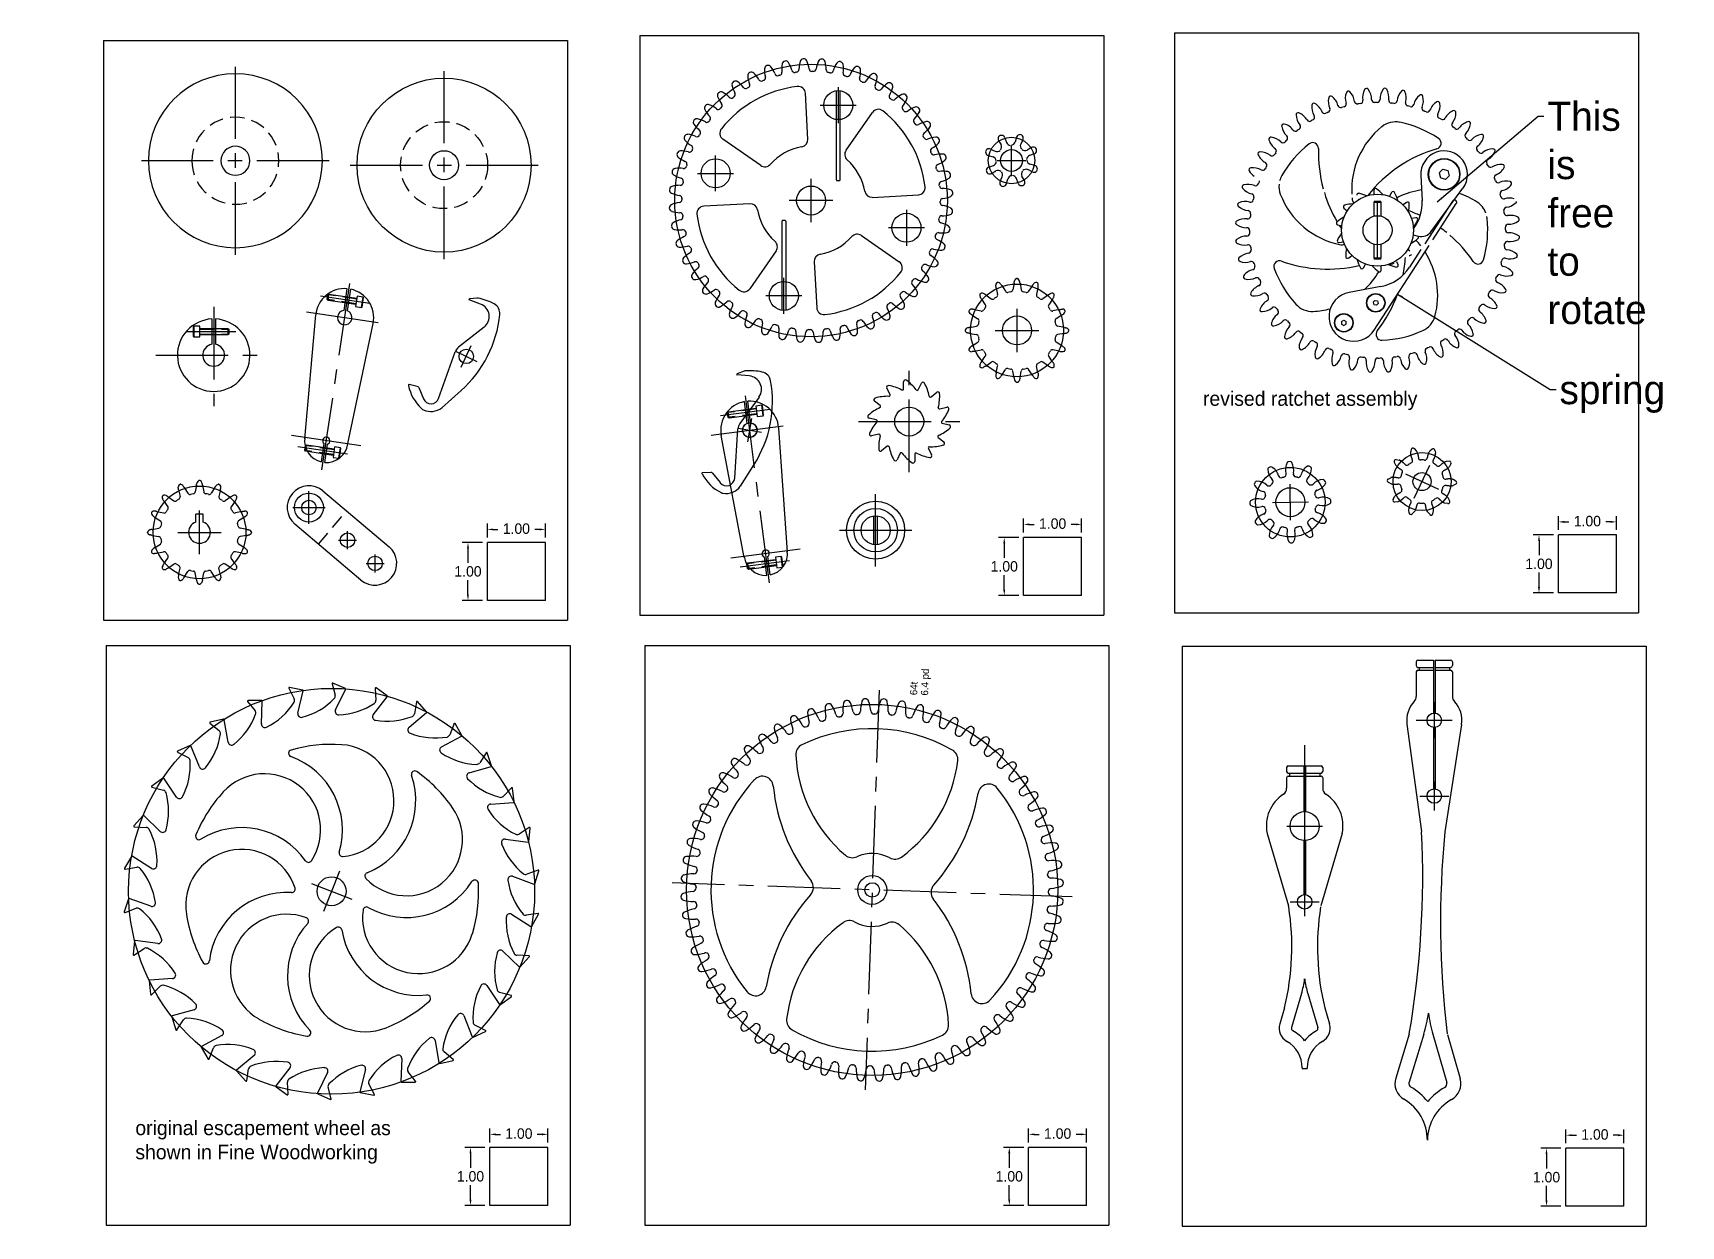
# Model space of a CAD drawing. Extents: x 60 to 170, y -32 to 30.
# Drawn here: x 116.41 to 144.83, y -14.28 to 6.3 of the extents above; entities that cross this region are included whole.
import ezdxf

# ---------------------------------------------------------------- set-up
doc = ezdxf.new("R2010")
doc.units = 0
doc.header["$MEASUREMENT"] = 0
doc.header["$PDMODE"] = 2
doc.header["$PDSIZE"] = 0.002
doc.linetypes.add('CENTER', pattern=[2, 1.25, -0.25, 0.25, -0.25])
doc.linetypes.add('HIDDEN', pattern=[0.375, 0.25, -0.125])
doc.layers.get('0').update_dxf_attribs({"linetype": 'CONTINUOUS'})
doc.layers.get('DEFPOINTS').update_dxf_attribs({"color": 159, "linetype": 'CONTINUOUS'})
for name, color, linetype in [('borders', 2, 'CONTINUOUS'), ('CABLE', 45, 'CONTINUOUS'), ('CENTER', 3, 'CENTER'), ('ESCP-TIC-SHORT', 51, 'CONTINUOUS'), ('ESCP-YOKE', 166, 'CONTINUOUS'), ('GEAR-10-MINUTE', 10, 'CONTINUOUS'), ('GEAR-12', 115, 'CONTINUOUS'), ('GEAR-16', 75, 'CONTINUOUS'), ('GEAR-16-MINUTE', 40, 'CONTINUOUS'), ('GEAR-48-RATCHET', 130, 'CONTINUOUS'), ('GEAR-64', 104, 'CONTINUOUS'), ('GEAR-8', 140, 'CONTINUOUS'), ('GEAR-ESCAPE-TIC', 63, 'CONTINUOUS'), ('GEAR-PULLEY', 104, 'CONTINUOUS'), ('HAND-HOUR', 211, 'CONTINUOUS'), ('HIDDEN', 1, 'HIDDEN'), ('PENDULUM', 122, 'CONTINUOUS'), ('TEXT', 7, 'CONTINUOUS')]:
    doc.layers.add(name, color=color, linetype=linetype)
doc.styles.add('ARCHITEC', font='ARCHITEC.SHX')
doc.dimstyles.new('DIM-2PLC', dxfattribs={"dimtxt": 0.5, "dimasz": 0.1, "dimexe": 0.1, "dimexo": 0.085, "dimgap": 0.06, "dimtad": 0, "dimtih": 1, "dimtoh": 1, "dimdec": 3, "dimzin": 4, "dimdsep": 46, "dimtxsty": 'ARCHITEC', "dimcen": -0.12, "dimclrd": 256, "dimclre": 256, "dimclrt": 256, "dimadec": 0, "dimazin": 0, "dimtfac": 1, "dimtdec": 3, "dimtofl": 0, "dimtmove": 0, "dimatfit": 3, "dimfxl": 0, "dimtvp": 0.07, "dimtolj": 1, "dimtzin": 4, "dimarcsym": 0})
doc.dimstyles.new('DIMORIG-2PLC', dxfattribs={"dimtxt": 0.18, "dimasz": 0.1, "dimexe": 0.1, "dimexo": 0.085, "dimgap": 0.06, "dimtad": 0, "dimtih": 1, "dimtoh": 1, "dimzin": 4, "dimdsep": 46, "dimtxsty": 'ARCHITEC', "dimcen": -0.12, "dimclrd": 256, "dimclre": 256, "dimclrt": 256, "dimadec": 0, "dimazin": 0, "dimtfac": 1, "dimtdec": 1, "dimtofl": 0, "dimtmove": 0, "dimatfit": 3, "dimfxl": 0, "dimtvp": 0.07, "dimtolj": 1, "dimtzin": 4, "dimarcsym": 0})

msp = doc.modelspace()

# ---------------------------------------------------------------- texts
at = {"layer": 'CABLE', "insert": (118.1787, -12.4591), "char_height": 0.25, "width": 5.17258, "attachment_point": 1, "style": 'ARCHITEC'}
msp.add_mtext('{\\Farchitec.shx;original escapement wheel as shown in Fine Woodworking}', dxfattribs=at)
at = {"layer": 'TEXT', "attachment_point": 1, "style": 'ARCHITEC'}
for s, insert, char_height, width in [('\\A1;This is free to rotate', (142.5254, 5.1141), 0.5, 0.297651), ('{\\Farchitec.shx;revised ratchet assembly}', (136.5862, 0.1209), 0.25, 10.282)]:
    msp.add_mtext(s, dxfattribs=dict(at, insert=insert, char_height=char_height, width=width))
at = {"layer": 'TEXT', "insert": (142.7334, 0.3991), "char_height": 0.5, "attachment_point": 1, "style": 'ARCHITEC'}
msp.add_mtext('\\A1;spring', dxfattribs=at)

# ---------------------------------------------------------------- blocks, each defined once
blk = doc.blocks.new('HAND-HOUR')
for p, q in [((-0.127, 0.649), (-1.375, 0.278)), ((-3.136, 0.347), (-3.411, 0.429)), ((0.833, 0.312), (0.653, 0.312)), ((1.008, 0.312), (0.943, 0.312)), ((-4.182, 0.042), (-4.182, -0.042)), ((-4.17, 0.042), (-4.182, 0.042)), ((-2.89, 0.054), (-3.471, 0.228)), ((-0.25, 0.015), (-1.181, 0.015)), ((-0.25, 0), (-1.181, 0)), ((1.038, 0.015), (0.25, 0.015)), ((1.398, 0), (0.25, 0)), ((0.863, 0.282), (0.863, -0.282)), ((0.913, 0.262), (0.863, 0.262)), ((0.913, 0.282), (0.913, -0.282)), ((1.038, 0.282), (1.038, -0.282)), ((-4.17, -0.042), (-4.182, -0.042)), ((-2.89, -0.054), (-3.471, -0.228)), ((-0.127, -0.649), (-1.375, -0.278)), ((-0.25, -0.015), (-1.181, -0.015)), ((1.038, -0.015), (0.25, -0.015)), ((0.913, -0.262), (0.863, -0.262)), ((-3.136, -0.347), (-3.411, -0.429)), ((0.833, -0.312), (0.653, -0.312)), ((1.008, -0.312), (0.943, -0.312))]:
    blk.add_line(p, q)
for centre, radius in [((-1.306, 0), 0.125), ((0, 0), 0.25)]:
    blk.add_circle(centre, radius)
for centre, radius, start, end in [((0, 0), 0.661, 33.7822, 101.0556), ((-4.17, 0.567), 0.525, 270, 330.3434), ((-3.486, 0.177), 0.263, 73.3527, 150.3434), ((-2.083, 4.695), 4.474, 256.3835, 278.8948), ((0.653, 0.437), 0.125, 213.7822, 270), ((0.833, 0.282), 0.03, 0, 90), ((0.943, 0.282), 0.03, 90, 180), ((1.008, 0.282), 0.03, 0, 90), ((-4.17, 0.567), 0.735, 309.5177, 330.3434), ((-4.17, -0.567), 0.735, 29.6566, 50.4823), ((-3.486, 0.177), 0.0525, 73.3527, 150.3434), ((-2.429, 1.597), 1.61, 253.3527, 262.61), ((-2.429, -1.597), 1.61, 97.39, 106.6473), ((-1.41, 0.398), 0.125, 278.8948, 286.5261), ((-4.17, -0.567), 0.525, 29.6566, 90), ((-3.486, -0.177), 0.0525, 209.6566, 286.6473), ((-2.083, -4.695), 4.474, 81.1052, 103.6165), ((0.833, -0.282), 0.03, 270, 0), ((0.943, -0.282), 0.03, 180, 270), ((1.008, -0.282), 0.03, 270, 0), ((-3.486, -0.177), 0.263, 209.6566, 286.6473), ((0, 0), 0.661, 258.9444, 326.2178), ((0.653, -0.437), 0.125, 90, 146.2178)]:
    blk.add_arc(centre, radius, start, end)
at = {"layer": 'CENTER', "linetype": 'CENTER'}
for p, q in [((0, 0.31), (0, -0.31)), ((-1.056, 0), (-1.556, 0)), ((-1.306, 0.25), (-1.306, -0.25)), ((-1.056, 0), (-1.181, 0)), ((0.31, 0), (-0.31, 0))]:
    blk.add_line(p, q, dxfattribs=at)
blk = doc.blocks.new('PENDULUM-PIVOT-F')
for p, q in [((-0.03, -0.248), (-0.03, 0.248)), ((0.03, -0.248), (0.03, 0.248))]:
    blk.add_line(p, q)
for radius in [0.5, 0.375, 0.25]:
    blk.add_circle((0, 0), radius)
at = {"layer": 'CENTER', "linetype": 'CENTER'}
for p, q in [((0, -0.625), (0, 0.625)), ((-0.625, 0), (0.625, 0))]:
    blk.add_line(p, q, dxfattribs=at)
blk = doc.blocks.new('*U40')
blk.add_line((0.4851, 0.056), (0.4851, -0.056))
for points in [[(-0.10285, 0.0915), (-0.112, 0.08235), (-0.112, -0.08235), (-0.10285, -0.0915), (0, -0.0915), (0, 0.0915), (-0.10285, 0.0915), (-0.10285, -0.0915)], [(0, 0.056), (0.4851, 0.056), (0.5, 0.0411), (0.5, -0.0411), (0.4851, -0.056), (0, -0.056)]]:
    blk.add_lwpolyline(points)
at = {"layer": 'CENTER'}
blk.add_line((-0.237, 0), (0.625, 0), dxfattribs=at)
at = {"layer": 'HIDDEN'}
for p, q in [((0, 0.0411), (0.4851, 0.0411)), ((0, -0.0411), (0.4851, -0.0411))]:
    blk.add_line(p, q, dxfattribs=at)
blk = doc.blocks.new('CLAMP')
for p, q in [((-0.03, 0.624), (-0.03, 0.188)), ((0.03, 0.624), (0.03, 0.188))]:
    blk.add_line(p, q)
for radius, start, end in [(0.625, 92.7513, 87.2487), (0.19, 99.0847, 80.9153)]:
    blk.add_arc((0, 0), radius, start, end)
at = {"layer": 'CENTER'}
for p, q in [((0, 0.833), (0, -0.881)), ((-0.998, 0), (0.868, 0))]:
    blk.add_line(p, q, dxfattribs=at)
blk.add_blockref('*U40', (-0.241, 0.406))
blk = doc.blocks.new('TOOTH-16-10DP')
for p, q in [((-0.045, 0.846), (-0.042, 0.856)), ((-0.042, 0.856), (-0.04, 0.863)), ((-0.001, 0.895), (0.001, 0.895)), ((0.045, 0.846), (0.042, 0.856)), ((-0.052, 0.816), (-0.073, 0.7)), ((-0.052, 0.816), (-0.051, 0.822)), ((-0.051, 0.822), (-0.049, 0.829)), ((-0.049, 0.829), (-0.047, 0.837)), ((-0.047, 0.837), (-0.045, 0.846)), ((0.047, 0.837), (0.045, 0.846)), ((0.049, 0.829), (0.047, 0.837)), ((0.051, 0.822), (0.049, 0.829)), ((0.052, 0.816), (0.051, 0.822)), ((0.052, 0.816), (0.073, 0.7))]:
    blk.add_line(p, q)
for centre, radius, start, end in [((0.016, 0.84), 0.06, 123.4836, 157.2747), ((-0.001, 0.865), 0.03, 90, 123.4836), ((0.001, 0.865), 0.03, 56.5164, 90), ((-0.016, 0.84), 0.06, 15.5911, 56.5164), ((-0.112, 0.706), 0.04, 279.024, 351.1822), ((0.112, 0.706), 0.04, 188.8178, 260.976), ((0, 0), 0.675, 76.724, 80.976)]:
    blk.add_arc(centre, radius, start, end)
blk = doc.blocks.new('GEAR-16-MINUTE')
for p, q in [((-0.062, 0.177), (-0.062, 0.313)), ((0.062, 0.313), (-0.062, 0.313)), ((0.062, 0.177), (0.062, 0.313))]:
    blk.add_line(p, q)
blk.add_arc((0, 0), 0.188, 109.1881, 70.8119)
at = {"layer": 'CENTER', "linetype": 'CENTER'}
for p, q in [((0, -0.375), (0, 0.375)), ((0, 0.065), (0, 0.31)), ((-0.375, 0), (0.375, 0))]:
    blk.add_line(p, q, dxfattribs=at)
at = {"layer": 'DEFPOINTS', "color": 222}
blk.add_circle((0, 0), 0.8, dxfattribs=at)
for rotation in [22.5, 337.4999999999997, 45.00000000000009, 315.0000000000001, 67.50000000000009, 292.5000000000003, 90.00000000000007, 270, 112.5000000000004, 247.5, 134.9999999999999, 157.4999999999997, 202.5000000000001, 225.0000000000001, 180]:
    blk.add_blockref('TOOTH-16-10DP', (0, 0), dxfattribs=dict(rotation=rotation))
blk.add_blockref('TOOTH-16-10DP', (0, 0))
blk = doc.blocks.new('TOOTH-10-10DP')
for p, q in [((-0.026, 0.585), (-0.051, 0.537)), ((0.026, 0.585), (0.051, 0.537)), ((-0.061, 0.494), (-0.061, 0.491)), ((-0.061, 0.491), (-0.061, 0.488)), ((-0.061, 0.488), (-0.061, 0.486)), ((-0.061, 0.486), (-0.061, 0.483)), ((-0.061, 0.483), (-0.061, 0.48)), ((-0.061, 0.48), (-0.061, 0.476)), ((-0.061, 0.476), (-0.061, 0.473)), ((-0.061, 0.473), (-0.061, 0.469)), ((-0.061, 0.469), (-0.061, 0.466)), ((-0.061, 0.466), (-0.06, 0.462)), ((-0.06, 0.462), (-0.06, 0.458)), ((-0.06, 0.458), (-0.06, 0.454)), ((-0.06, 0.454), (-0.06, 0.45)), ((-0.06, 0.45), (-0.059, 0.446)), ((-0.057, 0.522), (-0.059, 0.513)), ((-0.059, 0.446), (-0.059, 0.442)), ((-0.059, 0.442), (-0.058, 0.442)), ((-0.058, 0.442), (-0.058, 0.437)), ((-0.058, 0.437), (-0.057, 0.433)), ((-0.057, 0.433), (-0.057, 0.429)), ((-0.057, 0.429), (-0.056, 0.425)), ((-0.056, 0.425), (-0.056, 0.42)), ((-0.056, 0.42), (-0.055, 0.416)), ((-0.055, 0.416), (-0.054, 0.412)), ((0.055, 0.416), (0.054, 0.412)), ((0.056, 0.42), (0.055, 0.416)), ((0.057, 0.429), (0.056, 0.425)), ((0.056, 0.425), (0.056, 0.42)), ((0.057, 0.522), (0.059, 0.513)), ((0.058, 0.437), (0.057, 0.433)), ((0.057, 0.433), (0.057, 0.429)), ((0.059, 0.442), (0.058, 0.442)), ((0.058, 0.442), (0.058, 0.437)), ((0.06, 0.45), (0.059, 0.446)), ((0.059, 0.446), (0.059, 0.442)), ((0.061, 0.466), (0.06, 0.462)), ((0.06, 0.462), (0.06, 0.458)), ((0.06, 0.458), (0.06, 0.454)), ((0.06, 0.454), (0.06, 0.45)), ((0.061, 0.494), (0.061, 0.491)), ((0.061, 0.491), (0.061, 0.488)), ((0.061, 0.488), (0.061, 0.486)), ((0.061, 0.486), (0.061, 0.483)), ((0.061, 0.483), (0.061, 0.48)), ((0.061, 0.48), (0.061, 0.476)), ((0.061, 0.476), (0.061, 0.473)), ((0.061, 0.473), (0.061, 0.469)), ((0.061, 0.469), (0.061, 0.466))]:
    blk.add_line(p, q)
for centre, radius, start, end in [((0, 0.57), 0.03, 89.8891, 153.6474), ((0, 0.57), 0.03, 26.3526, 90.1109), ((-0.094, 0.403), 0.04, 283.0838, 11.9071), ((0.029, 0.494), 0.09, 167.6933, 179.7102), ((0.002, 0.509), 0.06, 152.3104, 167.6933), ((-0.002, 0.509), 0.06, 12.3067, 27.6896), ((0.094, 0.403), 0.04, 168.0929, 256.9162), ((-0.029, 0.494), 0.09, 0.2898, 12.3067), ((0, 0), 0.374, 67.0838, 76.9162)]:
    blk.add_arc(centre, radius, start, end)
blk = doc.blocks.new('GEAR-10')
blk.add_circle((0, 0), 0.156)
at = {"layer": 'CENTER', "linetype": 'CENTER'}
for p, q in [((0.068, 0.305), (-0.068, -0.305)), ((-0.305, 0.068), (0.305, -0.068))]:
    blk.add_line(p, q, dxfattribs=at)
at = {"layer": 'DEFPOINTS', "color": 144}
blk.add_circle((0, 0), 0.5, dxfattribs=at)
for rotation in [10.80000000000033, 334.8000000000004, 46.80000000000035, 298.8000000000004, 82.80000000000031, 262.8000000000004, 118.8000000000004, 154.8000000000004, 226.8000000000004, 190.8000000000003]:
    blk.add_blockref('TOOTH-10-10DP', (0, 0), dxfattribs=dict(rotation=rotation))
blk = doc.blocks.new('TOOTH-64-10DP')
at = {"color": 0, "linetype": 'ByBlock'}
for centre, radius, start, end in [((0.819, 3), 0.732, 159.5425, 173.1207), ((0.189, 3.234), 0.06, 86.648, 159.5425), ((0, 0), 3.3, 86.6398, 86.648), ((0.19, 3.234), 0.06, 13.7454, 86.6398), ((-0.463, 3.075), 0.732, 0.1671, 13.7454)]:
    blk.add_arc(centre, radius, start, end, dxfattribs=at)
for centre, radius, start, end in [((0.329, 3.077), 0.06, 180.1671, 263.8945), ((0, 0), 3.035, 83.7683, 83.8945), ((0.336, 3.076), 0.06, 263.7683, 347.4957)]:
    blk.add_arc(centre, radius, start, end)
blk = doc.blocks.new('GEAR-64')
for radius in [0.25, 0.125]:
    blk.add_circle((0, 0), radius)
for centre, radius, start, end in [((0, 0), 2.781, 48.8408, 131.1592), ((-1.707, 1.953), 0.187, 131.1592, 262.3152), ((1.707, 1.953), 0.187, 277.6848, 48.8408), ((-2.158, -1.388), 3.184, 50.1935, 82.3152), ((2.158, -1.388), 3.184, 97.6848, 129.8065), ((0, 0), 2.781, 152.1592, 207.8408), ((-2.294, 1.211), 0.187, 85.1515, 152.1592), ((-2.482, -1.01), 2.416, 38.1781, 85.1515), ((2.482, -1.01), 2.416, 94.8485, 141.8219), ((2.294, 1.211), 0.187, 27.8408, 94.8485), ((0, 0), 2.781, 332.1592, 27.8408), ((0, 1.202), 0.187, 230.1935, 309.8065), ((-0.73, 0.368), 0.187, 333.2341, 38.1781), ((0.73, 0.368), 0.187, 141.8219, 206.7659), ((0, 0), 0.63, 153.2341, 206.7659), ((0, 0), 0.63, 333.2341, 26.7659), ((-0.73, -0.368), 0.187, 321.8219, 26.7659), ((0.73, -0.368), 0.187, 153.2341, 218.1781), ((-2.482, 1.01), 2.416, 274.8485, 321.8219), ((2.482, 1.01), 2.416, 218.1781, 265.1515), ((-2.158, 1.388), 3.184, 277.6848, 309.8065), ((0, -1.202), 0.187, 50.1935, 129.8065), ((2.158, 1.388), 3.184, 230.1935, 262.3152), ((-2.294, -1.211), 0.187, 207.8408, 274.8485), ((2.294, -1.211), 0.187, 265.1515, 332.1592), ((-1.707, -1.953), 0.187, 97.6848, 228.8408), ((1.707, -1.953), 0.187, 311.1592, 82.3152), ((0, 0), 2.781, 228.8408, 311.1592)]:
    blk.add_arc(centre, radius, start, end)
at = {"layer": 'CENTER', "linetype": 'CENTER'}
for p, q in [((0, -3.45), (0, 3.45)), ((3.45, 0), (-3.45, 0))]:
    blk.add_line(p, q, dxfattribs=at)
at = {"layer": 'DEFPOINTS', "color": 213}
blk.add_circle((0, 0), 3.2, dxfattribs=at)
for rotation in [24.32750455761744, 18.70250455761754, 13.07750455761752, 7.452504557617122, 1.827504557617446, 356.2025045576174, 350.5775045576174, 344.9525045576174, 35.57750455761744, 29.95250455761729, 339.3275045576172, 333.7025045576173, 41.20250455761745, 328.0775045576173, 52.45250455761743, 46.82750455761736, 322.4525045576175, 316.8275045576173, 58.07750455761752, 311.2025045576174, 63.7025045576176, 305.5775045576173, 69.32750455761736, 299.9525045576174, 74.95250455761752, 294.3275045576174, 80.57750455761737, 288.7025045576174, 86.20250455761744, 283.0775045576174, 91.82750455761742, 277.4525045576175, 271.8275045576174, 97.45250455761749, 103.0775045576174, 266.2025045576175, 108.7025045576175, 260.5775045576174, 114.3275045576175, 254.9525045576175, 119.9525045576175, 243.7025045576175, 249.3275045576175, 125.5775045576176, 131.2025045576175, 238.0775045576175, 136.8275045576175, 232.4525045576176, 142.4525045576178, 226.8275045576176, 148.0775045576175, 153.7025045576175, 215.5775045576177, 221.2025045576175, 159.3275045576175, 164.9525045576175, 204.3275045576176, 209.9525045576176, 170.5775045576175, 176.2025045576176, 181.8275045576176, 187.4525045576173, 193.0775045576175, 198.7025045576176]:
    blk.add_blockref('TOOTH-64-10DP', (0, 0), dxfattribs=dict(rotation=rotation))
at = {"layer": 'TEXT', "color": 213, "style": 'ARCHITEC'}
for s, p in [('64t', (3.382, -0.658)), ('6.4 pd', (3.382, -0.846))]:
    blk.add_text(s, height=0.125, dxfattribs=at).set_placement(p)
blk = doc.blocks.new('ESCAPE-LEVER-MAIN')
for p, q in [((0.934, 0.303), (0.491, 0.341)), ((0.855, 0.151), (0.074, -0.191)), ((-0.579, -0.121), (-0.024, -0.204)), ((0.953, -0.229), (1.039, -0.034)), ((0.957, -0.258), (1.029, -0.384)), ((-0.859, -0.555), (-0.76, -0.641)), ((-0.825, -0.437), (-0.745, -0.629))]:
    blk.add_line(p, q)
blk.add_circle((0, 0), 0.125)
for centre, radius, start, end in [((0.317, -1.683), 2.031, 85.0837, 127.6075), ((0.889, 0.002), 0.303, 17.8697, 81.4885), ((0.911, 0.023), 0.14, 336.2005, 113.6647), ((0.448, 0.045), 0.736, 324.4833, 1.178), ((1.059, 0.057), 0.125, 1.178, 17.8697), ((-0.808, -0.222), 0.187, 127.6075, 195.3539), ((0, 0), 1.025, 195.3539, 211.8492), ((-0.613, -0.349), 0.23, 81.5808, 202.6253), ((0, 0), 0.205, 263.4028, 291.2918), ((0.992, -0.239), 0.04, 166.4736, 209.7978), ((-0.82, -0.509), 0.06, 211.8492, 229.0774), ((1.038, -0.379), 0.01, 209.7978, 339.9191), ((-0.754, -0.632), 0.01, 234.7008, 18.0441)]:
    blk.add_arc(centre, radius, start, end)
at = {"layer": 'CENTER', "linetype": 'CENTER'}
for p, q in [((0.194, 0.063), (-0.194, -0.063)), ((0.063, -0.194), (-0.063, 0.194))]:
    blk.add_line(p, q, dxfattribs=at)
blk = doc.blocks.new('*U42')
blk.add_line((0.4851, 0.056), (0.4851, -0.056))
for points in [[(-0.10285, 0.0915), (-0.112, 0.08235), (-0.112, -0.08235), (-0.10285, -0.0915), (0, -0.0915), (0, 0.0915), (-0.10285, 0.0915), (-0.10285, -0.0915)], [(0, 0.056), (0.4851, 0.056), (0.5, 0.0411), (0.5, -0.0411), (0.4851, -0.056), (0, -0.056)]]:
    blk.add_lwpolyline(points)
at = {"layer": 'CENTER'}
blk.add_line((-0.237, 0), (0.625, 0), dxfattribs=at)
at = {"layer": 'HIDDEN'}
for p, q in [((0, 0.0411), (0.4851, 0.0411)), ((0, -0.0411), (0.4851, -0.0411))]:
    blk.add_line(p, q, dxfattribs=at)
blk = doc.blocks.new('CRUTCH-SHORT')
for p, q in [((-0.03, 0.121), (-0.03, 0.499)), ((0.03, 0.121), (0.03, 0.499)), ((-0.374, -2.169), (-0.499, -0.029)), ((0.374, -2.169), (0.499, -0.029)), ((-0.03, -2.521), (-0.03, -2.202)), ((0.03, -2.521), (0.03, -2.202))]:
    blk.add_line(p, q)
for centre, radius, start, end in [((0, 0), 0.5, 93.4398, 183.3367), ((0, 0), 0.5, 356.6633, 86.5602), ((0, 0), 0.125, 103.8865, 76.1135), ((0, -2.148), 0.375, 180, 265.4114), ((0, -2.148), 0.0625, 298.6854, 241.3146), ((0, -2.148), 0.375, 274.5886, 360)]:
    blk.add_arc(centre, radius, start, end)
at = {"layer": 'CENTER', "linetype": 'CENTER'}
for p, q in [((0, -2.654), (0, 0.679)), ((-0.668, 0), (0.77, 0)), ((0.602, -2.148), (-0.607, -2.148))]:
    blk.add_line(p, q, dxfattribs=at)
at = {"rotation": 180.0000000000005}
for p in [(0.157, 0.306), (0.157, -2.324)]:
    blk.add_blockref('*U42', p, dxfattribs=at)
blk = doc.blocks.new('ASSY-ESCP-CRUTCH-SHORT')
at = {"rotation": 235.209219186943}
blk.add_blockref('ESCAPE-LEVER-MAIN', (0, 0), dxfattribs=at)
blk.add_blockref('CRUTCH-SHORT', (0, 0))
blk = doc.blocks.new('TOOTH-ESCAPE')
for p, q in [((2.063, -2.352), (2.175, -2.73)), ((2.414, -2.644), (2.24, -2.533)), ((2.188, -2.737), (2.411, -2.662))]:
    blk.add_line(p, q)
for centre, radius, start, end in [((3.409, -2.52), 1.198, 147.0422, 178.1226), ((2.006, -2.37), 0.06, 16.4804, 135.0422), ((2.272, -2.482), 0.06, 178.1226, 237.4804), ((2.185, -2.727), 0.01, 196.4804, 288.4804), ((2.408, -2.652), 0.01, 288.4804, 57.4804)]:
    blk.add_arc(centre, radius, start, end)
blk = doc.blocks.new('GEAR-ESCAPE')
blk.add_circle((0, 0), 0.25)
for centre, radius, start, end in [((0, 0), 2.535, 102.8571, 122.7873), ((-0.349, 1.528), 0.967, 291.9218, 102.8571), ((-0.349, 1.528), 1.342, 308.8376, 35.6206), ((0.791, 2.345), 0.06, 71.3588, 215.6206), ((0, 0), 2.535, 51.4286, 71.3588), ((-1.34, 2.08), 0.06, 122.7873, 267.0492), ((-1.412, 0.68), 1.342, 0.2661, 87.0492), ((0.977, 1.226), 0.967, 240.4933, 51.4286), ((-1.412, 0.68), 0.967, 343.3504, 154.2857), ((0, 0), 2.535, 154.2857, 174.2159), ((0.977, 1.226), 1.342, 257.409, 344.1921), ((2.326, 0.844), 0.06, 19.9302, 164.1921), ((0, 0), 2.535, 0, 19.9302), ((-1.412, -0.68), 1.342, 51.6947, 138.4778), ((-0.01, 0.687), 0.06, 180.2661, 291.9218), ((-1.412, -0.68), 0.967, 34.779, 205.7143), ((-0.543, 0.42), 0.06, 231.6947, 343.3504), ((0.531, 0.436), 0.06, 128.8376, 240.4933), ((-2.462, 0.249), 0.06, 174.2159, 318.4778), ((-0.349, -1.528), 1.342, 103.1233, 189.9064), ((-0.667, -0.163), 0.06, 283.1233, 34.779), ((1.568, 0), 0.967, 189.0647, 360), ((0.672, -0.143), 0.06, 77.409, 189.0647), ((-0.349, -1.528), 0.967, 86.2076, 257.1429), ((-0.289, -0.623), 0.06, 334.5519, 86.2076), ((0.307, -0.614), 0.06, 25.9804, 137.6361), ((0.977, -1.226), 1.342, 154.5519, 241.3349), ((0.977, -1.226), 0.967, 137.6361, 308.5714), ((1.568, 0), 1.342, 205.9804, 292.7635), ((0, 0), 2.535, 205.7143, 225.6445), ((0, 0), 2.535, 308.5714, 328.5016), ((2.11, -1.293), 0.06, 328.5016, 112.7635), ((-1.73, -1.769), 0.06, 225.6445, 9.9064), ((0, 0), 2.535, 257.1429, 277.073), ((0.305, -2.456), 0.06, 277.073, 61.3349)]:
    blk.add_arc(centre, radius, start, end)
at = {"layer": 'CENTER', "linetype": 'CENTER'}
for p, q in [((0.135, -0.35), (-0.135, 0.35)), ((0.35, 0.135), (-0.35, -0.135))]:
    blk.add_line(p, q, dxfattribs=at)
at = {"layer": 'DEFPOINTS', "color": 21}
blk.add_circle((0, 0), 3.5, dxfattribs=at)
for rotation in [156.0000000000013, 144, 132, 120, 168, 108, 180, 95.99999999999999, 192, 84.00000000000003, 71.99999999999999, 203.9999999999987, 59.99999999999994, 216, 227.9999999999999, 47.99999999999999, 36.00000000000003, 239.9999999999999, 23.99999999999863, 251.9999999999999, 12.00000000000004, 264, 275.9999999999999, 348.0000000000001, 288, 336.0000000000014, 300.0000000000001, 312, 324.0000000000001]:
    blk.add_blockref('TOOTH-ESCAPE', (0, 0), dxfattribs=dict(rotation=rotation))
blk.add_blockref('TOOTH-ESCAPE', (0, 0))
blk = doc.blocks.new('ESCP-YOKE')
for p, q in [((0, 0.375), (1.492, 0.375)), ((1.492, -0.375), (0, -0.375))]:
    blk.add_line(p, q)
for centre, radius in [((0, 0), 0.25), ((0, 0), 0.125), ((0.872, 0), 0.125), ((1.492, 0), 0.125)]:
    blk.add_circle(centre, radius)
for centre, start, end in [((0, 0), 90, 270), ((1.492, 0), 270, 90)]:
    blk.add_arc(centre, 0.375, start, end)
at = {"layer": 'CENTER', "linetype": 'CENTER'}
for p, q in [((-0.214, -0.181), (0.214, 0.181)), ((0.181, -0.214), (-0.181, 0.214)), ((0.754, -0.1), (0.991, 0.1)), ((0.972, -0.118), (0.772, 0.118)), ((1.374, -0.1), (1.611, 0.1)), ((1.592, -0.118), (1.392, 0.118))]:
    blk.add_line(p, q, dxfattribs=at)
at = {"layer": 'HIDDEN'}
blk.add_line((0.532, -0.375), (0.532, 0.375), dxfattribs=at)
blk = doc.blocks.new('PULLEY')
for radius in [1.5, 0.25]:
    blk.add_circle((0, 0), radius)
at = {"layer": 'CENTER', "linetype": 'CENTER'}
for p, q in [((0, -1.62), (0, 1.62)), ((-1.62, 0), (1.62, 0))]:
    blk.add_line(p, q, dxfattribs=at)
at = {"layer": 'HIDDEN'}
blk.add_circle((0, 0), 0.75, dxfattribs=at)
blk = doc.blocks.new('GEAR-12')
for p, q in [((-0.345, 0.609), (-0.369, 0.594)), ((0.006, 0.7), (-0.022, 0.699)), ((0.355, 0.603), (0.33, 0.617)), ((-0.603, 0.355), (-0.617, 0.33)), ((0.609, 0.345), (0.594, 0.369)), ((-0.7, 0.006), (-0.699, -0.022)), ((0.7, -0.006), (0.699, 0.022)), ((-0.609, -0.345), (-0.594, -0.369)), ((0.603, -0.355), (0.617, -0.33)), ((-0.355, -0.603), (-0.33, -0.617)), ((-0.006, -0.7), (0.022, -0.699)), ((0.345, -0.609), (0.369, -0.594))]:
    blk.add_line(p, q)
blk.add_circle((0, 0), 0.25)
at = {"color": 0, "linetype": 'ByBlock'}
for centre, radius, start, end in [((-0.353, 0.569), 0.03, 122.5699, 181.1118), ((-0.133, 0.573), 0.25, 181.1118, 225.6643), ((-0.33, 0.583), 0.03, 60.2292, 118.771), ((-0.439, 0.392), 0.25, 15.6767, 60.2292), ((0.171, 0.563), 0.25, 151.1118, 195.6643), ((-0.021, 0.669), 0.03, 92.5699, 151.1118), ((0.005, 0.67), 0.03, 30.2292, 88.771), ((-0.184, 0.559), 0.25, 345.6767, 30.2292), ((0.43, 0.402), 0.25, 121.1118, 165.6643), ((0.12, 0.576), 0.25, 315.6767, 0.2292), ((0.316, 0.59), 0.03, 62.5699, 121.1118), ((0.34, 0.577), 0.03, 0.2292, 58.771), ((-0.59, 0.316), 0.03, 152.5699, 211.1118), ((-0.402, 0.43), 0.25, 211.1118, 255.6643), ((-0.577, 0.34), 0.03, 90.2292, 148.771), ((-0.576, 0.12), 0.25, 45.6767, 90.2292), ((0.573, 0.133), 0.25, 91.1118, 135.6643), ((0.392, 0.439), 0.25, 285.6767, 330.2292), ((0.569, 0.353), 0.03, 32.5699, 91.1118), ((0.583, 0.33), 0.03, 330.2292, 28.771), ((-0.67, 0.005), 0.03, 120.2292, 178.771), ((-0.559, -0.184), 0.25, 75.6767, 120.2292), ((0.563, -0.171), 0.25, 61.1118, 105.6643), ((0.669, 0.021), 0.03, 2.5699, 61.1118), ((-0.669, -0.021), 0.03, 182.5699, 241.1118), ((-0.563, 0.171), 0.25, 241.1118, 285.6643), ((-0.392, -0.439), 0.25, 105.6767, 150.2292), ((0.402, -0.43), 0.25, 31.1118, 75.6643), ((0.559, 0.184), 0.25, 255.6767, 300.2292), ((0.67, -0.005), 0.03, 300.2292, 358.771), ((-0.583, -0.33), 0.03, 150.2292, 208.771), ((-0.569, -0.353), 0.03, 212.5699, 271.1118), ((-0.573, -0.133), 0.25, 271.1118, 315.6643), ((-0.12, -0.576), 0.25, 135.6767, 180.2292), ((-0.43, -0.402), 0.25, 301.1118, 345.6643), ((0.184, -0.559), 0.25, 165.6767, 210.2292), ((-0.171, -0.563), 0.25, 331.1118, 15.6643), ((0.439, -0.392), 0.25, 195.6767, 240.2292), ((0.133, -0.573), 0.25, 1.1118, 45.6643), ((0.576, -0.12), 0.25, 225.6767, 270.2292), ((0.577, -0.34), 0.03, 270.2292, 328.771), ((0.59, -0.316), 0.03, 332.5699, 31.1118), ((-0.34, -0.577), 0.03, 180.2292, 238.771), ((-0.316, -0.59), 0.03, 242.5699, 301.1118), ((-0.005, -0.67), 0.03, 210.2292, 268.771), ((0.021, -0.669), 0.03, 272.5699, 331.1118), ((0.33, -0.583), 0.03, 240.2292, 298.771), ((0.353, -0.569), 0.03, 302.5699, 1.1118)]:
    blk.add_arc(centre, radius, start, end, dxfattribs=at)
for centre, radius, start, end in [((-0.367, 0.334), 0.05, 225.6767, 317.6668), ((0, 0), 0.446, 133.6742, 137.6668), ((-0.343, 0.359), 0.05, 313.6742, 45.6643), ((-0.151, 0.473), 0.05, 195.6767, 287.6668), ((0, 0), 0.446, 103.6742, 107.6668), ((-0.117, 0.482), 0.05, 283.6742, 15.6643), ((0.106, 0.485), 0.05, 165.6767, 257.6668), ((0, 0), 0.446, 73.6742, 77.6668), ((0.14, 0.476), 0.05, 253.6742, 345.6643), ((0.334, 0.367), 0.05, 135.6767, 227.6668), ((0, 0), 0.446, 43.6742, 47.6668), ((0.359, 0.343), 0.05, 223.6742, 315.6643), ((-0.485, 0.106), 0.05, 255.6767, 347.6668), ((-0.476, 0.14), 0.05, 343.6742, 75.6643), ((0, 0), 0.446, 163.6742, 167.6668), ((0.473, 0.151), 0.05, 105.6767, 197.6668), ((0, 0), 0.446, 13.6742, 17.6668), ((0.482, 0.117), 0.05, 193.6742, 285.6643), ((-0.482, -0.117), 0.05, 13.6742, 105.6643), ((-0.473, -0.151), 0.05, 285.6767, 17.6668), ((0, 0), 0.446, 193.6742, 197.6668), ((0.476, -0.14), 0.05, 163.6742, 255.6643), ((0, 0), 0.446, 343.6742, 347.6668), ((0.485, -0.106), 0.05, 75.6767, 167.6668), ((-0.359, -0.343), 0.05, 43.6742, 135.6643), ((0, 0), 0.446, 223.6742, 227.6668), ((-0.334, -0.367), 0.05, 315.6767, 47.6668), ((-0.14, -0.476), 0.05, 73.6742, 165.6643), ((0, 0), 0.446, 253.6742, 257.6668), ((-0.106, -0.485), 0.05, 345.6767, 77.6668), ((0.117, -0.482), 0.05, 103.6742, 195.6643), ((0, 0), 0.446, 283.6742, 287.6668), ((0.151, -0.473), 0.05, 15.6767, 107.6668), ((0.343, -0.359), 0.05, 133.6742, 225.6643), ((0, 0), 0.446, 313.6742, 317.6668), ((0.367, -0.334), 0.05, 45.6767, 137.6668)]:
    blk.add_arc(centre, radius, start, end)
at = {"layer": 'CENTER', "linetype": 'CENTER'}
for p, q in [((0, -0.31), (0, 0.31)), ((-0.31, 0), (0.31, 0))]:
    blk.add_line(p, q, dxfattribs=at)
at = {"layer": 'DEFPOINTS', "color": 134}
blk.add_circle((0, 0), 0.6, dxfattribs=at)
blk = doc.blocks.new('TOOTH-8-10DP')
for p, q in [((-0.059, 0.405), (-0.05, 0.32)), ((0.059, 0.405), (0.05, 0.32))]:
    blk.add_line(p, q)
for centre, radius, start, end in [((-0.13, 0.316), 0.08, 295.4817, 3.2219), ((0, 0.413), 0.059, 352.5509, 187.4491), ((0.13, 0.316), 0.08, 176.7781, 244.5183)]:
    blk.add_arc(centre, radius, start, end)
blk = doc.blocks.new('GEAR-8')
blk.add_circle((0, 0), 0.1875)
at = {"layer": 'CENTER', "linetype": 'CENTER'}
for p, q in [((-0.2475, 0), (0.2475, 0)), ((0, -0.2475), (0, 0.2475))]:
    blk.add_line(p, q, dxfattribs=at)
at = {"layer": 'DEFPOINTS', "color": 52}
blk.add_circle((0, 0), 0.4, dxfattribs=at)
for rotation in [24.63857322292274, 339.6385732229227, 69.63857322292266, 294.6385732229227, 249.6385732229226, 114.6385732229227, 159.6385732229227, 204.6385732229227]:
    blk.add_blockref('TOOTH-8-10DP', (0, 0), dxfattribs=dict(rotation=rotation))
blk = doc.blocks.new('GEAR-RATCHET')
for p, q in [((-0.331, 0.464), (-0.386, 0.577)), ((-0.097, 0.562), (-0.097, 0.687)), ((0.156, 0.548), (0.21, 0.661)), ((-0.5, 0.274), (-0.598, 0.352)), ((0.379, 0.426), (0.476, 0.504)), ((-0.569, 0.03), (-0.691, 0.058)), ((0.526, 0.219), (0.648, 0.248)), ((-0.526, -0.219), (-0.648, -0.248)), ((0.5, -0.274), (0.598, -0.352)), ((0.569, -0.03), (0.691, -0.058)), ((-0.379, -0.426), (-0.476, -0.504)), ((-0.156, -0.548), (-0.21, -0.661)), ((0.097, -0.562), (0.097, -0.687)), ((0.331, -0.464), (0.386, -0.577))]:
    blk.add_line(p, q)
blk.add_circle((0, 0), 0.25)
for centre, radius, start, end in [((-0.359, 0.59), 0.03, 80.8569, 205.8213), ((-0.473, -0.119), 0.748, 62.4135, 80.8569), ((-0.067, 0.687), 0.03, 55.1427, 180.107), ((-0.478, 0.098), 0.748, 36.6993, 55.1427), ((0.238, 0.648), 0.03, 29.4284, 154.3927), ((-0.388, 0.295), 0.748, 10.985, 29.4284), ((-0.579, 0.376), 0.03, 106.5712, 231.5355), ((-0.374, -0.313), 0.748, 88.1278, 106.5712), ((-0.349, 0.455), 0.02, 268.1278, 25.8213), ((-0.117, 0.562), 0.02, 242.4135, 0.107), ((0.138, 0.557), 0.02, 216.6993, 334.3927), ((0.366, 0.442), 0.02, 190.985, 308.6784), ((0.495, 0.481), 0.03, 3.7141, 128.6784), ((-0.222, 0.434), 0.748, 345.2707, 3.7141), ((-0.685, 0.087), 0.03, 132.2855, 257.2498), ((-0.201, -0.444), 0.748, 113.8421, 132.2855), ((-0.574, 0.011), 0.02, 319.5564, 77.2498), ((-0.512, 0.259), 0.02, 293.8421, 51.5355), ((0.521, 0.239), 0.02, 165.2707, 282.9641), ((0.574, -0.011), 0.02, 139.5564, 257.2498), ((-0.011, 0.487), 0.748, 319.5564, 337.9998), ((0.655, 0.218), 0.03, 337.9998, 102.9641), ((-0.655, -0.218), 0.03, 157.9998, 282.9641), ((0.011, -0.487), 0.748, 139.5564, 157.9998), ((0.222, -0.434), 0.748, 165.2707, 183.7141), ((-0.521, -0.239), 0.02, 345.2707, 102.9641), ((0.512, -0.259), 0.02, 113.8421, 231.5355), ((0.201, 0.444), 0.748, 293.8421, 312.2855), ((0.685, -0.087), 0.03, 312.2855, 77.2498), ((-0.495, -0.481), 0.03, 183.7141, 308.6784), ((-0.366, -0.442), 0.02, 10.985, 128.6784), ((0.388, -0.295), 0.748, 190.985, 209.4284), ((-0.138, -0.557), 0.02, 36.6993, 154.3927), ((0.478, -0.098), 0.748, 216.6993, 235.1427), ((0.117, -0.562), 0.02, 62.4135, 180.107), ((0.473, 0.119), 0.748, 242.4135, 260.8569), ((0.349, -0.455), 0.02, 88.1278, 205.8213), ((0.374, 0.313), 0.748, 268.1278, 286.5712), ((0.579, -0.376), 0.03, 286.5712, 51.5355), ((-0.238, -0.648), 0.03, 209.4284, 334.3927), ((0.067, -0.687), 0.03, 235.1427, 0.107), ((0.359, -0.59), 0.03, 260.8569, 25.8213)]:
    blk.add_arc(centre, radius, start, end)
at = {"layer": 'CENTER', "linetype": 'CENTER'}
for p, q in [((0, -0.872), (0, 0.872)), ((-0.872, 0), (0.872, 0))]:
    blk.add_line(p, q, dxfattribs=at)
blk = doc.blocks.new('TOOTH-48-10DP-SMALL')
at = {"color": 0, "linetype": 'ByBlock'}
for centre, radius, start, end in [((0.474, 2.221), 0.534, 159.2405, 174.674), ((0.03, 2.389), 0.0587, 89.2689, 159.2405), ((0, 0), 2.448, 89.2063, 89.2689), ((0.033, 2.389), 0.0587, 19.2347, 89.2063), ((-0.415, 2.233), 0.534, 3.8012, 19.2347)]:
    blk.add_arc(centre, radius, start, end, dxfattribs=at)
for centre, radius, start, end in [((-0.107, 2.275), 0.05, 272.6822, 354.674), ((0.167, 2.271), 0.05, 183.8012, 265.793), ((0, 0), 2.227, 85.1822, 85.793)]:
    blk.add_arc(centre, radius, start, end)
blk = doc.blocks.new('RATCHET-STRIKE')
for p, q in [((-0.355, 0.501), (-1.887, 0.501)), ((-0.355, 0.436), (-1.887, 0.436)), ((-0.345, 0.446), (-0.345, 0.491))]:
    blk.add_line(p, q)
blk.add_circle((-1.645, 0.469), 0.25)
for centre, start, end in [((-0.355, 0.491), 0, 90), ((-0.355, 0.446), 270, 360)]:
    blk.add_arc(centre, 0.01, start, end)
at = {"layer": 'CENTER', "linetype": 'CENTER'}
for p, q in [((-1.645, 0.159), (-1.645, 0.779)), ((-1.955, 0.469), (-1.335, 0.469))]:
    blk.add_line(p, q, dxfattribs=at)
blk = doc.blocks.new('GEAR-48-RATCHET')
for p, q in [((-0.055, 1.055), (-0.097, 1.85)), ((0.603, 0.868), (1.057, 1.521)), ((-0.868, 0.603), (-1.521, 1.057)), ((1.055, 0.055), (1.85, 0.097)), ((-1.055, -0.055), (-1.85, -0.097)), ((0.868, -0.603), (1.521, -1.057)), ((-0.603, -0.868), (-1.057, -1.521)), ((0.055, -1.055), (0.097, -1.85))]:
    blk.add_line(p, q)
for centre in [(0.469, 1.645), (0, 0), (-0.469, -1.645)]:
    blk.add_circle(centre, 0.25)
for centre, radius, start, end in [((0, 0), 1.981, 96.8612, 141.3352), ((-0.222, 1.843), 0.125, 3, 96.8612), ((1.16, 1.449), 0.125, 51.3352, 145.1963), ((0, 0), 1.981, 6.8612, 51.3352), ((-1.449, 1.16), 0.125, 141.3352, 235.1963), ((0, 0), 0.939, 99.7467, 138.4497), ((-0.18, 1.049), 0.125, 279.7467, 3), ((0.706, 0.796), 0.125, 145.1963, 228.4497), ((-0.796, 0.706), 0.125, 235.1963, 318.4497), ((0, 0), 0.939, 9.7467, 48.4497), ((1.049, 0.18), 0.125, 189.7467, 273), ((1.843, 0.222), 0.125, 273, 6.8612), ((-1.843, -0.222), 0.125, 93, 186.8612), ((0, 0), 1.981, 186.8612, 231.3352), ((-1.049, -0.18), 0.125, 9.7467, 93), ((0, 0), 0.939, 189.7467, 228.4497), ((-0.706, -0.796), 0.125, 325.1963, 48.4497), ((0, 0), 0.939, 279.7467, 318.4497), ((0.796, -0.706), 0.125, 55.1963, 138.4497), ((0.18, -1.049), 0.125, 99.7467, 183), ((1.449, -1.16), 0.125, 321.3352, 55.1963), ((0, 0), 1.981, 276.8612, 321.3352), ((-1.16, -1.449), 0.125, 231.3352, 325.1963), ((0.222, -1.843), 0.125, 183, 276.8612)]:
    blk.add_arc(centre, radius, start, end)
at = {"layer": 'CENTER', "linetype": 'CENTER'}
for p, q in [((0.469, 1.955), (0.469, 1.335)), ((0.159, 1.645), (0.779, 1.645)), ((0, -0.375), (0, 0.375)), ((-0.375, 0), (0.375, 0)), ((-0.469, -1.955), (-0.469, -1.335)), ((-0.159, -1.645), (-0.779, -1.645))]:
    blk.add_line(p, q, dxfattribs=at)
at = {"layer": 'DEFPOINTS', "color": 101}
blk.add_circle((0, 0), 2.35, dxfattribs=at)
for name, rotation in [('TOOTH-48-10DP-SMALL', 26.33768302859458), ('TOOTH-48-10DP-SMALL', 18.83768302859491), ('TOOTH-48-10DP-SMALL', 11.33768302859495), ('TOOTH-48-10DP-SMALL', 3.837683028594956), ('TOOTH-48-10DP-SMALL', 356.3376830285949), ('TOOTH-48-10DP-SMALL', 348.8376830285949), ('TOOTH-48-10DP-SMALL', 341.3376830285953), ('TOOTH-48-10DP-SMALL', 33.8376830285949), ('TOOTH-48-10DP-SMALL', 333.837683028595), ('TOOTH-48-10DP-SMALL', 326.3376830285949), ('TOOTH-48-10DP-SMALL', 48.83768302859488), ('TOOTH-48-10DP-SMALL', 41.33768302859486), ('TOOTH-48-10DP-SMALL', 318.8376830285951), ('TOOTH-48-10DP-SMALL', 56.33768302859485), ('TOOTH-48-10DP-SMALL', 311.337683028595), ('TOOTH-48-10DP-SMALL', 303.837683028595), ('TOOTH-48-10DP-SMALL', 63.8376830285949), ('TOOTH-48-10DP-SMALL', 296.337683028595), ('TOOTH-48-10DP-SMALL', 71.33768302859482), ('TOOTH-48-10DP-SMALL', 288.8376830285952), ('TOOTH-48-10DP-SMALL', 78.83768302859487), ('TOOTH-48-10DP-SMALL', 281.337683028595), ('TOOTH-48-10DP-SMALL', 86.33768302859481), ('TOOTH-48-10DP-SMALL', 93.83768302859487), ('TOOTH-48-10DP-SMALL', 273.8376830285949), ('TOOTH-48-10DP-SMALL', 101.3376830285948), ('RATCHET-STRIKE', 180), ('TOOTH-48-10DP-SMALL', 266.337683028595), ('TOOTH-48-10DP-SMALL', 108.8376830285949), ('TOOTH-48-10DP-SMALL', 258.8376830285949), ('TOOTH-48-10DP-SMALL', 116.3376830285948), ('TOOTH-48-10DP-SMALL', 251.337683028595), ('TOOTH-48-10DP-SMALL', 123.8376830285948), ('TOOTH-48-10DP-SMALL', 243.837683028595), ('TOOTH-48-10DP-SMALL', 131.3376830285948), ('TOOTH-48-10DP-SMALL', 228.837683028595), ('TOOTH-48-10DP-SMALL', 236.3376830285949), ('TOOTH-48-10DP-SMALL', 138.8376830285948), ('TOOTH-48-10DP-SMALL', 221.337683028595), ('TOOTH-48-10DP-SMALL', 146.3376830285947), ('TOOTH-48-10DP-SMALL', 153.8376830285948), ('TOOTH-48-10DP-SMALL', 206.3376830285947), ('TOOTH-48-10DP-SMALL', 213.8376830285949), ('TOOTH-48-10DP-SMALL', 161.3376830285951), ('TOOTH-48-10DP-SMALL', 168.8376830285948), ('TOOTH-48-10DP-SMALL', 176.3376830285947), ('TOOTH-48-10DP-SMALL', 183.837683028595), ('TOOTH-48-10DP-SMALL', 191.337683028595), ('TOOTH-48-10DP-SMALL', 198.8376830285949)]:
    blk.add_blockref(name, (0, 0), dxfattribs=dict(rotation=rotation))
blk.add_blockref('RATCHET-STRIKE', (0, 0))
blk = doc.blocks.new('GEAR-16')
blk.add_circle((0, 0), 0.25)
at = {"layer": 'CENTER', "linetype": 'CENTER'}
for p, q in [((0, -0.375), (0, 0.375)), ((-0.375, 0), (0.375, 0))]:
    blk.add_line(p, q, dxfattribs=at)
at = {"layer": 'DEFPOINTS', "color": 222}
blk.add_circle((0, 0), 0.8, dxfattribs=at)
for rotation in [22.5, 337.4999999999997, 45.00000000000009, 315.0000000000001, 67.50000000000009, 292.5000000000003, 90.00000000000007, 270, 112.5000000000004, 247.5, 134.9999999999999, 157.4999999999997, 202.5000000000001, 225.0000000000001, 180]:
    blk.add_blockref('TOOTH-16-10DP', (0, 0), dxfattribs=dict(rotation=rotation))
blk.add_blockref('TOOTH-16-10DP', (0, 0))
blk = doc.blocks.new('*D54')
at = {"lineweight": -2}
for p, q in [((52.193, 35.649), (52.193, 35.889)), ((53.193, 35.649), (53.193, 35.889)), ((52.293, 35.789), (52.376, 35.789)), ((53.093, 35.789), (53.01, 35.789))]:
    blk.add_line(p, q, dxfattribs=at)
for points in [[(52.293, 35.805), (52.293, 35.772), (52.193, 35.789)], [(53.093, 35.805), (53.093, 35.772), (53.193, 35.789)]]:
    blk.add_solid(points)
at = {"layer": 'DEFPOINTS', "color": 0}
for p in [(52.193, 35.564), (53.193, 35.789), (53.193, 35.564)]:
    blk.add_point(p, dxfattribs=at)
at = {"insert": (52.693, 35.801), "char_height": 0.18, "attachment_point": 5, "style": 'ARCHITEC'}
blk.add_mtext('\\A1;1.00', dxfattribs=at)
blk = doc.blocks.new('*D53')
at = {"lineweight": -2}
for p, q in [((52.108, 35.564), (51.759, 35.564)), ((51.859, 35.464), (51.859, 35.214)), ((51.859, 34.664), (51.859, 34.914)), ((52.108, 34.564), (51.759, 34.564))]:
    blk.add_line(p, q, dxfattribs=at)
for points in [[(51.842, 35.464), (51.875, 35.464), (51.859, 35.564)], [(51.842, 34.664), (51.875, 34.664), (51.859, 34.564)]]:
    blk.add_solid(points)
at = {"layer": 'DEFPOINTS', "color": 0}
for p in [(51.859, 35.564), (52.193, 35.564), (52.193, 34.564)]:
    blk.add_point(p, dxfattribs=at)
at = {"insert": (51.859, 35.064), "char_height": 0.18, "attachment_point": 5, "style": 'ARCHITEC'}
blk.add_mtext('\\A1;1.00', dxfattribs=at)
blk = doc.blocks.new('HAND-MINUTE')
for p, q in [((-5.414, 0.432), (-6.171, 0.666)), ((-5.415, 0.181), (-6.242, 0.436)), ((-0.064, 0.472), (-1.92, 0.218)), ((0.833, 0.312), (0.412, 0.312)), ((1.008, 0.312), (0.943, 0.312)), ((-5.416, 0.026), (-6.248, -0.214)), ((-0.124, 0.015), (-1.181, 0.015)), ((1.038, 0.015), (0.124, 0.015)), ((0.863, 0.282), (0.863, 0.015)), ((0.913, 0.262), (0.863, 0.262)), ((0.913, 0.282), (0.913, 0.015)), ((1.038, 0.282), (1.038, 0.015)), ((-5.42, -0.225), (-6.181, -0.445)), ((-0.073, -0.47), (-1.923, -0.183)), ((-0.124, -0.015), (-1.181, -0.015)), ((1.038, -0.015), (0.124, -0.015)), ((0.863, -0.015), (0.863, -0.282)), ((0.913, -0.262), (0.863, -0.262)), ((0.913, -0.015), (0.913, -0.282)), ((1.038, -0.015), (1.038, -0.282)), ((0.833, -0.312), (0.412, -0.312)), ((1.008, -0.312), (0.943, -0.312))]:
    blk.add_line(p, q)
for centre in [(-1.306, 0), (0, 0)]:
    blk.add_circle(centre, 0.125)
for centre, radius, start, end in [((-6.264, 0.365), 0.315, 72.8263, 149.817), ((-7.236, 0.93), 0.81, 269.4736, 329.817), ((-7.236, 0.93), 1.05, 308.9912, 329.817), ((-6.264, 0.365), 0.075, 72.8263, 149.817), ((-2.692, 16.301), 16.101, 260.2929, 272.7311), ((0, 0), 0.476, 46.6539, 97.7716), ((0.412, 0.437), 0.125, 226.6539, 270), ((0.833, 0.282), 0.03, 0, 90), ((0.943, 0.282), 0.03, 90, 180), ((1.008, 0.282), 0.03, 0, 90), ((-7.251, -0.69), 0.81, 29.1301, 89.4736), ((-7.251, -0.69), 1.05, 29.1301, 49.9559), ((-4.778, -2.183), 2.3, 96.8636, 106.1208), ((-4.736, 2.378), 2.3, 252.8263, 262.0836), ((-6.268, -0.142), 0.075, 209.1301, 286.1208), ((-3.484, -16.172), 16.065, 84.4357, 96.8878), ((0.833, -0.282), 0.03, 270, 0), ((0.943, -0.282), 0.03, 180, 270), ((1.008, -0.282), 0.03, 270, 0), ((-6.268, -0.142), 0.315, 209.1301, 286.1208), ((0, 0), 0.476, 261.1755, 313.3461), ((0.412, -0.437), 0.125, 90, 133.3461)]:
    blk.add_arc(centre, radius, start, end)
at = {"layer": 'CENTER', "linetype": 'CENTER'}
for p, q in [((0, 0.31), (0, -0.31)), ((-1.056, 0), (-1.556, 0)), ((-1.306, 0.25), (-1.306, -0.25)), ((-1.056, 0), (-1.181, 0)), ((0.31, 0), (-0.31, 0))]:
    blk.add_line(p, q, dxfattribs=at)
blk = doc.blocks.new('ratchet-front')
at = {"color": 7, "linetype": 'Continuous'}
for p, q in [((0.747, 0.944), (0.769, 0.509)), ((1.126, 1.051), (1.062, 0.988)), ((1.062, 0.988), (1.085, 0.901)), ((1.172, 0.877), (1.085, 0.901)), ((1.126, 1.051), (1.213, 1.027)), ((1.172, 0.877), (1.236, 0.94)), ((1.213, 1.027), (1.236, 0.94)), ((-0.063, 0.69), (-0.066, 0.616)), ((0.243, 0.649), (0.208, 0.584)), ((0.928, -0.022), (1.474, 0.727)), ((-0.579, 0.381), (-0.523, 0.332)), ((-0.333, 0.539), (-0.327, 0.527)), ((-0.057, 0.5), (-0.063, 0.479)), ((-0.063, 0.479), (-0.063, 0.242)), ((-0.012, 0.479), (-0.063, 0.479)), ((-0.057, 0.5), (-0.011, 0.5)), ((0.063, 0.479), (-0.012, 0.479)), ((-0.011, 0.5), (0.057, 0.5)), ((0, -0.479), (0, 0.479)), ((0.063, 0.479), (0.057, 0.5)), ((0.063, 0.242), (0.063, 0.479)), ((0.5, 0.48), (0.441, 0.436)), ((1.292, 0.502), (0.814, -0.235)), ((0.956, -0.164), (1.359, 0.459)), ((-0.687, 0.092), (-0.616, 0.073)), ((0.659, 0.215), (0.586, 0.202)), ((-0.659, -0.215), (-0.586, -0.202)), ((-0.063, -0.242), (-0.063, -0.479)), ((-0.055, -1.723), (0.891, -0.263)), ((0.063, -0.479), (0.063, -0.242)), ((0.615, -0.079), (0.702, -0.102)), ((-0.5, -0.48), (-0.441, -0.436)), ((-0.063, -0.479), (-0.057, -0.5)), ((-0.063, -0.479), (-0.012, -0.479)), ((-0.011, -0.5), (-0.057, -0.5)), ((-0.012, -0.479), (0.063, -0.479)), ((0.057, -0.5), (-0.011, -0.5)), ((0.057, -0.5), (0.063, -0.479)), ((0.356, -0.595), (0.334, -0.544)), ((0.559, -0.363), (0.523, -0.332)), ((0.749, -0.335), (0.552, -0.639)), ((-0.243, -0.649), (-0.208, -0.584)), ((0.063, -0.69), (0.066, -0.616)), ((0.057, -0.971), (-0.49, -1.074)), ((-0.044, -1.21), (-0.075, -1.243)), ((-0.075, -1.243), (-0.061, -1.286)), ((-0.017, -1.296), (-0.061, -1.286)), ((-0.044, -1.21), (0, -1.219)), ((-0.017, -1.296), (0.014, -1.262)), ((0, -1.219), (0.014, -1.262)), ((-0.621, -1.576), (-0.582, -1.552)), ((-0.621, -1.576), (-0.62, -1.621)), ((-0.62, -1.621), (-0.581, -1.643)), ((-0.582, -1.552), (-0.543, -1.574)), ((-0.542, -1.619), (-0.581, -1.643)), ((-0.542, -1.619), (-0.543, -1.574))]:
    blk.add_line(p, q, dxfattribs=at)
for centre, radius in [((1.149, 0.964), 0.273), ((1.149, 0.964), 0.266), ((0, 0), 0.62), ((0, 0), 0.25), ((-0.03, -1.253), 0.16), ((-0.03, -1.253), 0.154), ((-0.581, -1.597), 0.16), ((-0.581, -1.597), 0.154)]:
    blk.add_circle(centre, radius, dxfattribs=at)
for centre, radius, start, end in [((-0.559, 2.22), 0.29, 166.8592, 204.1405), ((-0.806, 2.277), 0.036, 52.1408, 166.8592), ((-0.962, 2.077), 0.29, 14.8595, 52.1408), ((-0.265, 2.274), 0.29, 159.3592, 196.6405), ((-0.502, 2.363), 0.036, 44.6408, 159.3592), ((-0.683, 2.185), 0.29, 7.3595, 44.6408), ((0.034, 2.289), 0.29, 151.8592, 189.1405), ((-0.19, 2.409), 0.036, 37.1408, 151.8592), ((-0.392, 2.255), 0.29, 359.8595, 37.1408), ((0.333, 2.265), 0.29, 144.3592, 181.6405), ((0.126, 2.413), 0.036, 29.6408, 144.3592), ((-0.094, 2.287), 0.29, 352.3595, 29.6408), ((0.626, 2.202), 0.29, 136.8592, 174.1405), ((0.44, 2.376), 0.036, 22.1408, 136.8592), ((0.205, 2.28), 0.29, 344.8595, 22.1408), ((0.908, 2.101), 0.29, 129.3592, 166.6405), ((0.747, 2.298), 0.036, 14.6408, 129.3592), ((0.501, 2.234), 0.29, 337.3595, 14.6408), ((-1.368, 1.991), 0.036, 67.1408, 181.8592), ((-1.115, 1.999), 0.29, 181.8592, 219.1405), ((-1.467, 1.757), 0.29, 29.8595, 67.1408), ((-0.844, 2.128), 0.29, 174.3592, 211.6405), ((-1.097, 2.153), 0.036, 59.6408, 174.3592), ((-1.225, 1.934), 0.29, 22.3595, 59.6408), ((-0.911, 2.063), 0.05, 202.3595, 293.8223), ((0, 0), 2.205, 112.6777, 113.8223), ((-0.869, 2.081), 0.05, 292.6777, 24.1405), ((-0.634, 2.164), 0.05, 194.8595, 286.3223), ((0, 0), 2.205, 105.1777, 106.3223), ((-0.59, 2.176), 0.05, 285.1777, 16.6405), ((-0.346, 2.228), 0.05, 187.3595, 278.8223), ((0, 0), 2.205, 97.6777, 98.8223), ((-0.301, 2.235), 0.05, 277.6777, 9.1405), ((-0.052, 2.254), 0.05, 179.8595, 271.3223), ((0, 0), 2.205, 90.1777, 91.3223), ((-0.007, 2.255), 0.05, 270.1777, 1.6405), ((0.243, 2.242), 0.05, 172.3595, 263.8223), ((0, 0), 2.205, 82.6777, 83.8223), ((0.287, 2.237), 0.05, 262.6777, 354.1405), ((0.533, 2.191), 0.05, 164.8595, 256.3223), ((0, 0), 2.205, 75.1777, 76.3223), ((0.577, 2.18), 0.05, 255.1777, 346.6405), ((0.815, 2.103), 0.05, 157.3595, 248.8223), ((0, 0), 2.205, 67.6777, 68.8223), ((0.856, 2.086), 0.05, 247.6777, 339.1405), ((1.174, 1.965), 0.29, 121.8592, 159.1405), ((1.04, 2.181), 0.036, 7.1408, 121.8592), ((1.082, 1.978), 0.05, 149.8595, 241.3223), ((0.788, 2.149), 0.29, 329.8595, 7.1408), ((1.421, 1.795), 0.29, 114.3592, 151.6405), ((1.062, 2.028), 0.29, 322.3595, 359.6408), ((1.316, 2.026), 0.036, 359.6408, 114.3592), ((-1.617, 1.795), 0.036, 74.6408, 189.3592), ((-1.366, 1.837), 0.29, 189.3592, 226.6405), ((-1.684, 1.551), 0.29, 37.3595, 74.6408), ((-1.414, 1.757), 0.05, 217.3595, 308.8223), ((0, 0), 2.205, 127.6777, 128.8223), ((-1.378, 1.785), 0.05, 307.6777, 39.1405), ((-1.172, 1.926), 0.05, 209.8595, 301.3223), ((0, 0), 2.205, 120.1777, 121.3223), ((-1.134, 1.949), 0.05, 300.1777, 31.6405), ((0.95, 0.7), 1.395, 128.8808, 183.2324), ((0.31, 1.493), 0.375, 78.288, 128.8808), ((0, 0), 1.9, 56.3919, 78.288), ((0, 0), 2.205, 60.1777, 61.3223), ((1.121, 1.956), 0.05, 240.1777, 331.6405), ((1.331, 1.82), 0.05, 142.3595, 233.8223), ((0, 0), 2.205, 52.6777, 53.8223), ((1.367, 1.793), 0.05, 232.6777, 324.1405), ((1.643, 1.594), 0.29, 106.8592, 144.1405), ((1.317, 1.872), 0.29, 314.8595, 352.1408), ((1.569, 1.837), 0.036, 352.1408, 106.8592), ((-1.837, 1.569), 0.036, 82.1408, 196.8592), ((-1.594, 1.643), 0.29, 196.8592, 234.1405), ((-1.872, 1.317), 0.29, 44.8595, 82.1408), ((-1.631, 1.557), 0.05, 224.8595, 316.3223), ((0, 0), 1.9, 128.3919, 150.288), ((0, 0), 2.205, 135.1777, 136.3223), ((-1.599, 1.59), 0.05, 315.1777, 46.6405), ((-1.118, 1.411), 0.1, 358.1269, 128.3919), ((0.996, 1.499), 0.1, 286.1269, 56.3919), ((1.557, 1.631), 0.05, 134.8595, 226.3223), ((0, 0), 2.205, 45.1777, 46.3223), ((1.59, 1.599), 0.05, 225.1777, 316.6405), ((1.837, 1.366), 0.29, 99.3592, 136.6405), ((1.757, 1.414), 0.05, 127.3595, 218.8223), ((1.551, 1.684), 0.29, 307.3595, 344.6408), ((1.795, 1.617), 0.036, 344.6408, 99.3592), ((-2.026, 1.316), 0.036, 89.6408, 204.3592), ((-1.795, 1.421), 0.29, 204.3592, 241.6405), ((-2.028, 1.062), 0.29, 52.3595, 89.6408), ((-1.956, 1.121), 0.05, 330.1777, 61.6405), ((-1.82, 1.331), 0.05, 232.3595, 323.8223), ((0, 0), 2.205, 142.6777, 143.8223), ((-1.793, 1.367), 0.05, 322.6777, 54.1405), ((1.317, 1.331), 2.336, 178.1269, 195.3721), ((1.673, -0.841), 2.336, 106.1269, 142.0133), ((1.149, 0.964), 0.403, 323.8712, 182.9297), ((0, 0), 2.205, 37.6777, 38.8223), ((1.785, 1.378), 0.05, 217.6777, 309.1405), ((1.999, 1.115), 0.29, 91.8592, 129.1405), ((1.926, 1.172), 0.05, 119.8595, 211.3223), ((0, 0), 2.205, 30.1777, 31.3223), ((1.757, 1.467), 0.29, 299.8595, 337.1408), ((1.991, 1.368), 0.036, 337.1408, 91.8592), ((-2.181, 1.04), 0.036, 97.1408, 211.8592), ((-1.965, 1.174), 0.29, 211.8592, 236.738), ((-2.149, 0.788), 0.29, 59.8595, 97.1408), ((-2.086, 0.856), 0.05, 337.6777, 357.6467), ((-1.978, 1.082), 0.05, 239.8595, 331.3223), ((0, 0), 2.205, 150.1777, 151.3223), ((-1.325, 0.756), 0.375, 150.288, 165.3088), ((1.949, 1.134), 0.05, 210.1777, 301.6405), ((2.128, 0.844), 0.29, 84.3592, 121.6405), ((2.063, 0.911), 0.05, 112.3595, 203.8223), ((0, 0), 2.205, 22.6777, 23.8223), ((1.934, 1.225), 0.29, 292.3595, 329.6408), ((2.153, 1.097), 0.036, 329.6408, 84.3592), ((-2.298, 0.747), 0.036, 104.6408, 219.3592), ((-2.101, 0.908), 0.29, 219.3592, 256.6405), ((-2.234, 0.501), 0.29, 67.3595, 104.6408), ((-2.18, 0.577), 0.05, 345.1777, 76.6405), ((-2.103, 0.815), 0.05, 247.3595, 338.8223), ((0, 0), 2.205, 157.6777, 158.8223), ((-1.325, 0.756), 0.375, 174.4861, 200.8808), ((-0.372, 1.119), 1.395, 200.8808, 259.1573), ((1.317, 1.331), 2.336, 197.0191, 210.4911), ((-0.329, 0.606), 0.03, 78.0149, 182.1973), ((-0.478, -0.096), 0.748, 66.8825, 78.0149), ((-0.033, 0.689), 0.03, 52.3006, 177.4014), ((-0.472, 0.121), 0.748, 41.1682, 52.3006), ((0.269, 0.635), 0.03, 26.5864, 151.6871), ((-0.373, 0.314), 0.748, 15.4539, 26.5864), ((0.408, 0.485), 0.1, 115.1573, 136.6304), ((0.959, -0.687), 1.395, 98.2036, 115.1573), ((0.959, -0.687), 1.395, 56.8808, 71.272), ((2.081, 0.869), 0.05, 202.6777, 294.1405), ((2.22, 0.559), 0.29, 76.8592, 114.1405), ((2.164, 0.634), 0.05, 104.8595, 196.3223), ((0, 0), 2.205, 15.1777, 16.3223), ((2.176, 0.59), 0.05, 195.1777, 286.6405), ((2.077, 0.962), 0.29, 284.8595, 322.1408), ((2.277, 0.806), 0.036, 322.1408, 76.8592), ((-2.376, 0.44), 0.036, 112.1408, 226.8592), ((-2.202, 0.626), 0.29, 226.8592, 264.1405), ((-2.28, 0.205), 0.29, 74.8595, 112.1408), ((-2.237, 0.287), 0.05, 352.6777, 84.1405), ((-2.191, 0.533), 0.05, 254.8595, 346.3223), ((0, 0), 2.205, 165.1777, 166.3223), ((-0.559, 0.404), 0.03, 103.7292, 228.83), ((-0.389, -0.294), 0.748, 92.5968, 103.7292), ((0.95, 0.7), 1.395, 185.7844, 187.1573), ((-0.335, 0.538), 0.1, 187.1573, 224.4036), ((0.518, 0.455), 0.03, 0.8721, 125.9729), ((-0.2, 0.444), 0.748, 349.7396, 0.8721), ((-0.283, -1.851), 2.336, 64.1172, 69.371), ((0.022, 0.471), 0.748, 323.0198, 2.9297), ((1.326, 0.481), 0.04, 327.0411, 147.0411), ((1.516, 0.167), 0.375, 20.1317, 56.8808), ((2.228, 0.346), 0.05, 97.3595, 188.8223), ((0, 0), 2.205, 7.6777, 8.8223), ((2.235, 0.301), 0.05, 187.6777, 279.1405), ((2.274, 0.265), 0.29, 73.3348, 106.6405), ((2.185, 0.683), 0.29, 277.3595, 314.6408), ((2.363, 0.502), 0.036, 314.6408, 350.4634), ((-2.413, 0.126), 0.036, 119.6408, 234.3592), ((-2.265, 0.333), 0.29, 234.3592, 271.6405), ((-2.287, -0.094), 0.29, 82.3595, 119.6408), ((-2.255, -0.007), 0.05, 0.1777, 91.6405), ((-2.242, 0.243), 0.05, 262.3595, 353.8223), ((0, 0), 2.205, 172.6777, 173.8223), ((-0.679, 0.121), 0.03, 129.4435, 254.5443), ((-0.223, -0.433), 0.748, 118.3111, 129.4435), ((1.317, 1.331), 2.336, 212.2608, 214.0133), ((0.013, 0.487), 0.748, 324.0254, 335.1578), ((0.664, 0.185), 0.03, 335.1578, 100.2586), ((-0.283, -1.851), 2.336, 56.0335, 56.3391), ((-0.283, -1.851), 2.336, 50.7292, 54.07), ((0, 0), 1.9, 344.3919, 6.288), ((1.516, 0.167), 0.375, 6.288, 10.7731), ((2.254, 0.052), 0.05, 89.8595, 181.3223), ((0, 0), 2.205, 0.1777, 1.3223), ((2.255, 0.007), 0.05, 180.1777, 271.6405), ((2.289, -0.034), 0.29, 61.8592, 99.1405), ((2.255, 0.392), 0.29, 269.8595, 307.1408), ((2.409, 0.19), 0.036, 307.1408, 61.8592), ((-2.409, -0.19), 0.036, 127.1408, 241.8592), ((-2.255, -0.392), 0.29, 89.8595, 127.1408), ((-2.289, 0.034), 0.29, 241.8592, 279.1405), ((-2.254, -0.052), 0.05, 269.8595, 1.3223), ((-2.235, -0.301), 0.05, 7.6777, 99.1405), ((0, 0), 2.205, 180.1777, 181.3223), ((-0.664, -0.185), 0.03, 155.1578, 280.2586), ((-0.013, -0.487), 0.748, 144.0254, 155.1578), ((-0.615, -0.152), 0.1, 259.1573, 296.4036), ((0.223, 0.433), 0.748, 298.3111, 309.4435), ((-0.357, -1.124), 1.395, 37.7839, 43.1573), ((0.679, -0.121), 0.03, 309.4435, 38.9333), ((0.756, 0.103), 0.212, 255.0682, 323.8712), ((-0.283, -1.851), 2.336, 34.1269, 49.1281), ((0, 0), 2.205, 352.6777, 353.8223), ((2.237, -0.287), 0.05, 172.6777, 264.1405), ((2.242, -0.243), 0.05, 82.3595, 173.8223), ((2.287, 0.094), 0.29, 262.3595, 299.6408), ((2.265, -0.333), 0.29, 54.3592, 91.6405), ((2.413, -0.126), 0.036, 299.6408, 54.3592), ((-2.363, -0.502), 0.036, 134.6408, 249.3592), ((-2.185, -0.683), 0.29, 97.3595, 134.6408), ((-2.274, -0.265), 0.29, 249.3592, 286.6405), ((-2.228, -0.346), 0.05, 277.3595, 8.8223), ((-2.176, -0.59), 0.05, 15.1777, 106.6405), ((0, 0), 2.205, 187.6777, 188.8223), ((-1.687, -0.627), 0.1, 70.1269, 200.3919), ((-0.859, 1.664), 2.336, 250.1269, 283.4747), ((0.2, -0.444), 0.748, 169.7396, 180.8721), ((-0.518, -0.455), 0.03, 180.8721, 305.9729), ((0.373, -0.314), 0.748, 195.4539, 206.5864), ((-1.848, -0.303), 2.336, 348.3684, 355.9194), ((0.389, 0.294), 0.748, 281.9945, 283.7292), ((0.559, -0.404), 0.03, 283.7292, 334.2487), ((-0.357, -1.124), 1.395, 344.8808, 32.5194), ((1.734, -0.484), 0.1, 214.1269, 344.3919), ((2.18, -0.577), 0.05, 165.1777, 256.6405), ((0, 0), 2.205, 345.1777, 346.3223), ((2.191, -0.533), 0.05, 74.8595, 166.3223), ((2.28, -0.205), 0.29, 254.8595, 292.1408), ((2.202, -0.626), 0.29, 46.8592, 84.1405), ((2.376, -0.44), 0.036, 292.1408, 46.8592), ((-2.277, -0.806), 0.036, 142.1408, 256.8592), ((-2.077, -0.962), 0.29, 104.8595, 142.1408), ((-2.22, -0.559), 0.29, 256.8592, 294.1405), ((-2.164, -0.634), 0.05, 284.8595, 16.3223), ((0, 0), 2.205, 195.1777, 196.3223), ((-2.081, -0.869), 0.05, 22.6777, 114.1405), ((0, 0), 2.205, 202.6777, 203.8223), ((0, 0), 1.9, 200.3919, 222.288), ((-0.269, -0.635), 0.03, 206.5864, 331.6871), ((-1.179, -0.008), 1.395, 313.2534, 329.4448), ((0.472, -0.121), 0.748, 221.1682, 232.3006), ((0.033, -0.689), 0.03, 232.3006, 357.4014), ((-0.082, -0.228), 0.756, 280.6557, 327.0411), ((0.187, -0.375), 0.217, 269.2798, 296.7404), ((0.478, 0.096), 0.748, 246.8825, 258.0149), ((0.329, -0.606), 0.03, 258.0149, 23.1157), ((2.086, -0.856), 0.05, 157.6777, 249.1405), ((0, 0), 2.205, 337.6777, 338.8223), ((2.103, -0.815), 0.05, 67.3595, 158.8223), ((2.234, -0.501), 0.29, 247.3595, 284.6408), ((2.101, -0.908), 0.29, 39.3592, 76.6405), ((2.298, -0.747), 0.036, 284.6408, 39.3592), ((-2.153, -1.097), 0.036, 149.6408, 264.3592), ((-1.934, -1.225), 0.29, 112.3595, 149.6408), ((-2.128, -0.844), 0.29, 264.3592, 301.6405), ((-2.063, -0.911), 0.05, 292.3595, 23.8223), ((-1.949, -1.134), 0.05, 30.1777, 121.6405), ((0, 0), 2.205, 210.1777, 211.3223), ((-0.412, -1.491), 0.425, 100.6557, 327.0411), ((-1.848, -0.303), 2.336, 322.1269, 340.017), ((1.956, -1.121), 0.05, 150.1777, 241.6405), ((0, 0), 2.205, 330.1777, 331.3223), ((1.978, -1.082), 0.05, 59.8595, 151.3223), ((2.149, -0.788), 0.29, 239.8595, 277.1408), ((1.965, -1.174), 0.29, 31.8592, 69.1405), ((2.181, -1.04), 0.036, 277.1408, 31.8592), ((-1.991, -1.368), 0.036, 157.1408, 271.8592), ((-1.757, -1.467), 0.29, 119.8595, 157.1408), ((-1.999, -1.115), 0.29, 271.8592, 309.1405), ((-1.926, -1.172), 0.05, 299.8595, 31.3223), ((-1.785, -1.378), 0.05, 37.6777, 129.1405), ((0, 0), 2.205, 217.6777, 218.8223), ((-1.757, -1.414), 0.05, 307.3595, 38.8223), ((-1.128, -1.026), 0.375, 222.288, 272.8808), ((-1.179, -0.008), 1.395, 272.8808, 285.1899), ((1.793, -1.367), 0.05, 142.6777, 234.1405), ((0, 0), 2.205, 322.6777, 323.8223), ((1.594, -1.643), 0.29, 16.8592, 54.1405), ((1.82, -1.331), 0.05, 52.3595, 143.8223), ((2.028, -1.062), 0.29, 232.3595, 269.6408), ((1.795, -1.421), 0.29, 24.3592, 61.6405), ((2.026, -1.316), 0.036, 269.6408, 24.3592), ((-1.795, -1.617), 0.036, 164.6408, 279.3592), ((-1.551, -1.684), 0.29, 127.3595, 164.6408), ((-1.837, -1.366), 0.29, 279.3592, 316.6405), ((-1.59, -1.599), 0.05, 45.1777, 136.6405), ((-1.317, -1.872), 0.29, 134.8595, 172.1408), ((0, 0), 2.205, 225.1777, 226.3223), ((-1.557, -1.631), 0.05, 314.8595, 46.3223), ((0.627, -1.39), 0.375, 294.288, 344.8808), ((1.599, -1.59), 0.05, 135.1777, 226.6405), ((0, 0), 2.205, 315.1777, 316.3223), ((1.366, -1.837), 0.29, 9.3592, 46.6405), ((1.631, -1.557), 0.05, 44.8595, 136.3223), ((1.872, -1.317), 0.29, 224.8595, 262.1408), ((1.837, -1.569), 0.036, 262.1408, 16.8592), ((-1.569, -1.837), 0.036, 172.1408, 286.8592), ((-1.643, -1.594), 0.29, 286.8592, 324.1405), ((-1.367, -1.793), 0.05, 52.6777, 144.1405), ((-1.062, -2.028), 0.29, 142.3595, 179.6408), ((0, 0), 2.205, 232.6777, 233.8223), ((-1.331, -1.82), 0.05, 322.3595, 53.8223), ((-1.421, -1.795), 0.29, 294.3592, 331.6405), ((-1.121, -1.956), 0.05, 60.1777, 151.6405), ((0, 0), 2.205, 240.1777, 241.3223), ((-1.082, -1.978), 0.05, 329.8595, 61.3223), ((0.075, -1.798), 0.1, 142.1269, 272.3919), ((0, 0), 1.9, 272.3919, 294.288), ((1.134, -1.949), 0.05, 120.1777, 211.6405), ((0.844, -2.128), 0.29, 354.3592, 31.6405), ((0, 0), 2.205, 300.1777, 301.3223), ((1.172, -1.926), 0.05, 29.8595, 121.3223), ((1.467, -1.757), 0.29, 209.8595, 247.1408), ((1.378, -1.785), 0.05, 127.6777, 219.1405), ((1.115, -1.999), 0.29, 1.8592, 39.1405), ((0, 0), 2.205, 307.6777, 308.8223), ((1.414, -1.757), 0.05, 37.3595, 128.8223), ((1.684, -1.551), 0.29, 217.3595, 254.6408), ((1.617, -1.795), 0.036, 254.6408, 9.3592), ((-1.316, -2.026), 0.036, 179.6408, 294.3592), ((-0.788, -2.149), 0.29, 149.8595, 187.1408), ((-1.04, -2.181), 0.036, 187.1408, 301.8592), ((-1.174, -1.965), 0.29, 301.8592, 339.1405), ((-0.856, -2.086), 0.05, 67.6777, 159.1405), ((0, 0), 2.205, 247.6777, 248.8223), ((-0.815, -2.103), 0.05, 337.3595, 68.8223), ((-0.501, -2.234), 0.29, 157.3595, 194.6408), ((-0.908, -2.101), 0.29, 309.3592, 346.6405), ((-0.577, -2.18), 0.05, 75.1777, 166.6405), ((0, 0), 2.205, 255.1777, 256.3223), ((-0.533, -2.191), 0.05, 344.8595, 76.3223), ((-0.205, -2.28), 0.29, 164.8595, 202.1408), ((-0.626, -2.202), 0.29, 316.8592, 354.1405), ((-0.287, -2.237), 0.05, 82.6777, 174.1405), ((0, 0), 2.205, 262.6777, 263.8223), ((-0.243, -2.242), 0.05, 352.3595, 83.8223), ((0.094, -2.287), 0.29, 172.3595, 209.6408), ((-0.333, -2.265), 0.29, 324.3592, 1.6405), ((0.007, -2.255), 0.05, 90.1777, 181.6405), ((0, 0), 2.205, 270.1777, 271.3223), ((0.052, -2.254), 0.05, 359.8595, 91.3223), ((0.392, -2.255), 0.29, 179.8595, 217.1408), ((-0.034, -2.289), 0.29, 331.8592, 9.1405), ((0.301, -2.235), 0.05, 97.6777, 189.1405), ((0, 0), 2.205, 277.6777, 278.8222), ((0.346, -2.228), 0.05, 7.3596, 98.8265), ((0.683, -2.185), 0.29, 187.3595, 224.6408), ((0.265, -2.274), 0.29, 339.3592, 16.6405), ((0.59, -2.176), 0.05, 105.2067, 196.6405), ((0, 0), 2.205, 285.177, 286.3223), ((0.634, -2.164), 0.05, 14.8595, 106.3223), ((0.962, -2.077), 0.29, 194.8595, 232.1408), ((0.869, -2.081), 0.05, 112.6777, 204.1405), ((0.559, -2.22), 0.29, 346.8592, 24.1405), ((0, 0), 2.205, 292.6777, 293.8223), ((0.911, -2.063), 0.05, 22.3595, 113.8223), ((1.225, -1.934), 0.29, 202.3595, 239.6408), ((1.097, -2.153), 0.036, 239.6408, 354.3592), ((1.368, -1.991), 0.036, 247.1408, 1.8592), ((-0.747, -2.298), 0.036, 194.6408, 309.3592), ((-0.44, -2.376), 0.036, 202.1408, 316.8592), ((-0.126, -2.413), 0.036, 209.6408, 324.3592), ((0.19, -2.409), 0.036, 217.1408, 331.8592), ((0.502, -2.363), 0.036, 224.6408, 339.3592), ((0.806, -2.277), 0.036, 232.1408, 346.8592)]:
    blk.add_arc(centre, radius, start, end, dxfattribs=at)
blk = doc.blocks.new('border-8-10')
for p, q in [((0, 10), (8, 10)), ((0, 10), (0, 0)), ((8, 10), (8, 0)), ((7.617, 1.342), (6.617, 1.342)), ((6.617, 0.342), (6.617, 1.342)), ((7.617, 0.342), (7.617, 1.342)), ((7.617, 0.342), (6.617, 0.342)), ((0, 0), (8, 0))]:
    blk.add_line(p, q)
dim = blk.add_linear_dim(base=(7.617, 1.567), p1=(6.617, 1.342), p2=(7.617, 1.342), dimstyle='DIMORIG-2PLC')
dim.commit()
dim.dimension.update_dxf_attribs({"geometry": '*D54', "text_midpoint": (7.117, 1.579), "insert": (-45.576, -34.222)})
dim = blk.add_linear_dim(base=(6.283, 1.342), p1=(6.617, 0.342), p2=(6.617, 1.342), angle=90, dimstyle='DIMORIG-2PLC')
dim.commit()
dim.dimension.update_dxf_attribs({"geometry": '*D53', "text_midpoint": (6.283, 0.842), "insert": (-45.576, -34.222)})

# ---------------------------------------------------------------- block references
for name, p, rotation in [('CRUTCH-SHORT', (121.788, 1.3922), 351.5094538763666), ('ESCAPE-LEVER-MAIN', (123.884, 0.7236), 226.7186730633089), ('HAND-MINUTE', (140.5745, -5.5537), 90)]:
    msp.add_blockref(name, p, dxfattribs=dict(rotation=rotation))
at = {"layer": 'borders'}
for p in [(126.8771, -3.7415), (136.0967, -3.6982), (117.6308, -3.8281), (117.6741, -14.2622), (126.9637, -14.2622), (136.2266, -14.2771)]:
    msp.add_blockref('border-8-10', p, dxfattribs=at)
at = {"layer": 'ESCP-TIC-SHORT', "rotation": 7.341951702503508}
msp.add_blockref('ASSY-ESCP-CRUTCH-SHORT', (128.7719, -0.5486), dxfattribs=at)
at = {"layer": 'ESCP-YOKE', "rotation": 319.7845641730353}
msp.add_blockref('ESCP-YOKE', (121.1717, -1.8843), dxfattribs=at)
at = {"layer": 'GEAR-10-MINUTE', "rotation": 77.40000000000019}
msp.add_blockref('GEAR-10', (140.3627, -1.4367), dxfattribs=at)
at = {"layer": 'GEAR-12', "rotation": 0.6704832346285324}
msp.add_blockref('GEAR-12', (138.0929, -1.7916), dxfattribs=at)
at = {"layer": 'GEAR-16'}
msp.add_blockref('GEAR-16', (133.38, 1.1709), dxfattribs=at)
at = {"layer": 'GEAR-16-MINUTE'}
msp.add_blockref('GEAR-16-MINUTE', (119.2847, -2.3127), dxfattribs=at)
at = {"layer": 'GEAR-48-RATCHET', "rotation": 90}
msp.add_blockref('GEAR-48-RATCHET', (129.8287, 3.4114), dxfattribs=at)
at = {"layer": 'GEAR-48-RATCHET'}
for name, p in [('CLAMP', (119.5289, 0.7442)), ('GEAR-RATCHET', (131.521, -0.4008))]:
    msp.add_blockref(name, p, dxfattribs=at)
at = {"layer": 'GEAR-64', "rotation": 88.0123830285952}
msp.add_blockref('GEAR-64', (130.8832, -8.4794), dxfattribs=at)
at = {"layer": 'GEAR-8'}
msp.add_blockref('GEAR-8', (133.2846, 4.1019), dxfattribs=at)
at = {"layer": 'GEAR-ESCAPE-TIC', "rotation": 137.484416479035}
msp.add_blockref('GEAR-ESCAPE', (121.5622, -8.5033), dxfattribs=at)
at = {"layer": 'GEAR-PULLEY', "xscale": -1}
msp.add_blockref('PULLEY', (119.903, 4.0973), dxfattribs=at)
at = {"layer": 'GEAR-PULLEY'}
msp.add_blockref('PULLEY', (123.5014, 4.0211), dxfattribs=at)
at = {"layer": 'HAND-HOUR', "rotation": 90}
msp.add_blockref('HAND-HOUR', (138.3393, -7.3788), dxfattribs=at)
at = {"layer": 'PENDULUM'}
msp.add_blockref('PENDULUM-PIVOT-F', (130.9425, -2.2759), dxfattribs=at)
at = {"layer": 'TEXT'}
msp.add_blockref('ratchet-front', (139.5952, 2.8998), dxfattribs=at)

msp.set_redraw_order([(e.dxf.handle, doc.entitydb.next_handle()) for e in msp.query("TEXT MTEXT ATTDEF DIMENSION ARC_DIMENSION")])  # texts and dimensions are drawn at this point

# ---------------------------------------------------------------- leaders
at = {"layer": 'TEXT', "annotation_type": 0, "has_hookline": 1, "hookline_direction": 0}
for points, text_width in [([(140.6265, 3.3872), (142.3654, 4.8641), (142.4654, 4.8641)], 2.1667), ([(139.9427, 1.7985), (142.5734, 0.1491), (142.6734, 0.1491)], 2.0952)]:
    msp.add_leader(points, dimstyle='DIM-2PLC', override={"dimgap": 0.06, "dimtad": 0}, dxfattribs=dict(at, text_width=text_width))

doc.saveas('drawing.dxf')
